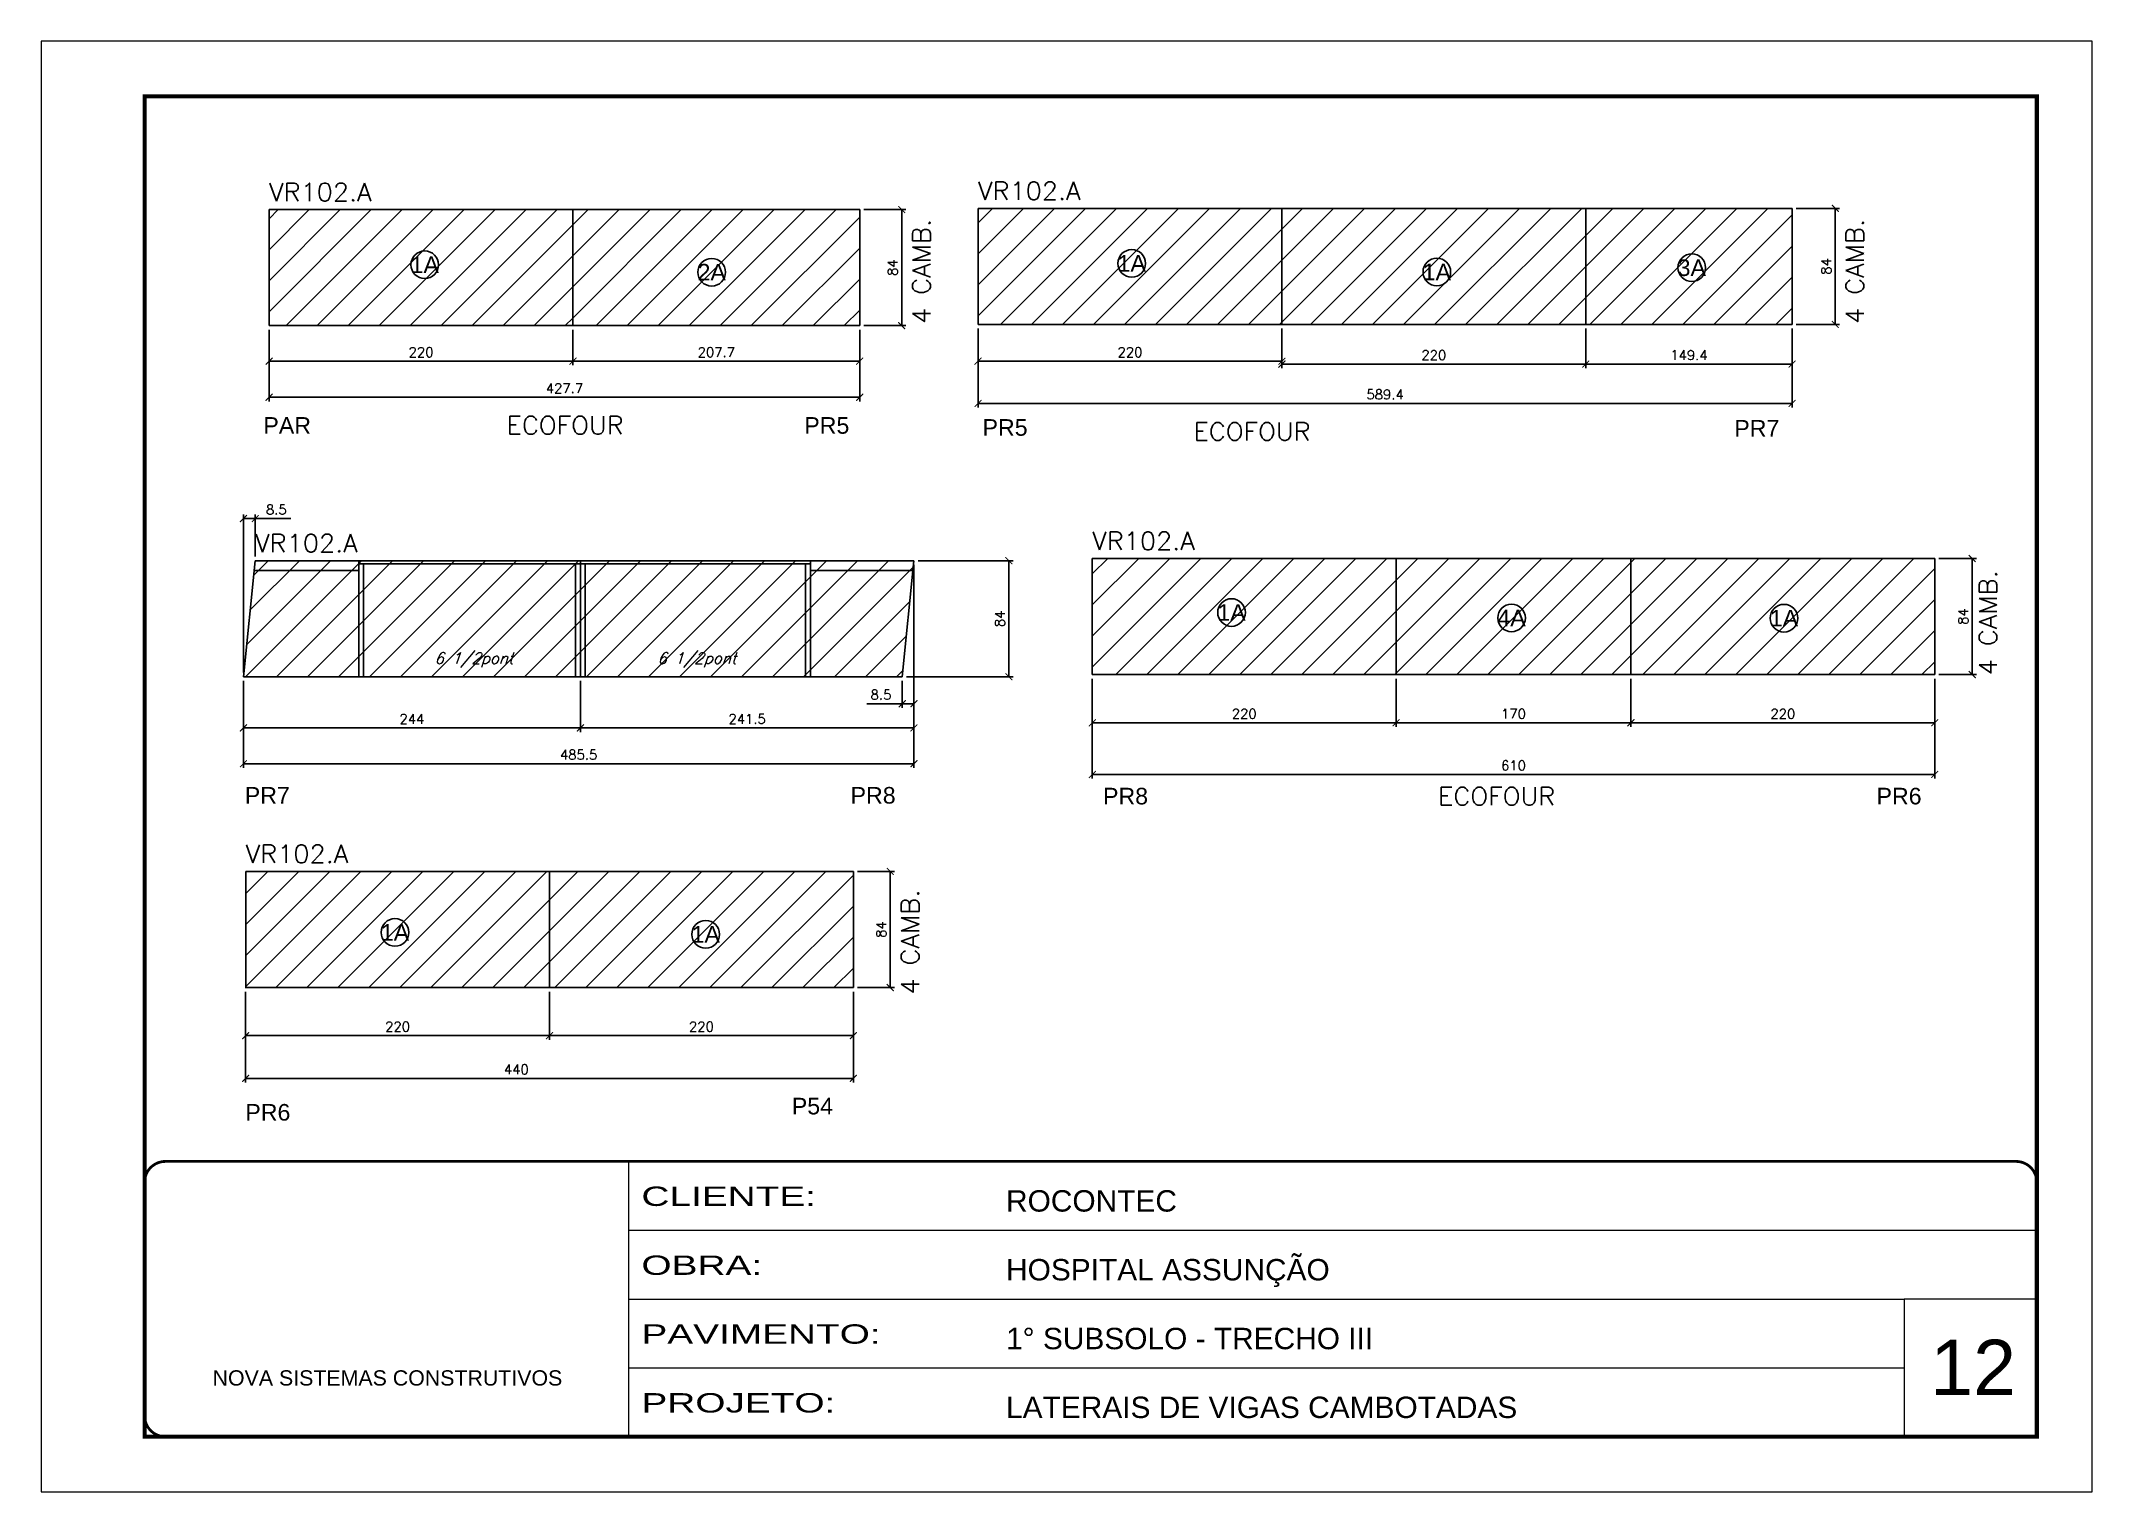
# Model space of a CAD drawing. Extents: x 2582 to 11841, y -26396 to 2611.
# Drawn here: x 7350 to 8835, y -1127 to -77 of the extents above; entities that cross this region are included whole.
import ezdxf
from ezdxf.enums import TextEntityAlignment as Align

# ---------------------------------------------------------------- set-up
doc = ezdxf.new("R2010")
doc.units = 0
doc.linetypes.add('CONTINUO', pattern=[0])
doc.linetypes.add('DASHED', pattern=[0.75, 0.5, -0.25])
for name, color, linetype in [('5', 5, 'Continuous'), ('COTA', 241, 'Continuous'), ('Painéis', 200, 'Continuous'), ('Romaneio', 10, 'Continuous'), ('SARR_2.2x7', 40, 'Continuous'), ('SARR_3.5x7', 81, 'Continuous'), ('texto', 7, 'Continuous')]:
    doc.layers.add(name, color=color, linetype=linetype)
for name, color, linetype, lineweight in [('CARIMBO', 255, 'Continuous', 9), ('Folhas', 255, 'Continuous', 9), ('Hachura', 251, 'Continuous', 9), ('SARRAFO DE PRESSAO', 251, 'DASHED', 9), ('Texto Seção', 7, 'Continuous', 15)]:
    doc.layers.add(name, color=color, linetype=linetype, lineweight=lineweight)
doc.styles.add('ARIAL', font='arial.ttf')
doc.styles.add('REGUA-120', font='ROMANS.shx', dxfattribs={"height": 15})
doc.styles.add('Romans', font='romans.shx')
doc.styles.get("Standard").update_dxf_attribs({"font": 'arial.ttf'})
doc.styles.add('Tecnologia', font='')
doc.styles.get('Tecnologia').set_extended_font_data('Forgotten Futurist')
doc.dimstyles.new('Cota Paínel', dxfattribs={"dimtxt": 7, "dimasz": 5, "dimexe": 3, "dimexo": 3, "dimgap": 3, "dimtad": 1, "dimdec": 1, "dimzin": 12, "dimdsep": 46, "dimtxsty": 'Romans', "dimblk": 'ARCHTICK', "dimcen": 0, "dimclrd": 4, "dimclre": 4, "dimclrt": 1, "dimadec": 1, "dimazin": 3, "dimtfac": 1, "dimtdec": 1, "dimtmove": 0, "dimatfit": 3, "dimldrblk": 'OBLIQUE', "dimfxl": 1, "dimtolj": 1, "dimtzin": 12, "dimarcsym": 0})
pattern_1 = [(45, (-126439.366, -33020.383), (-11.2253202, 11.2253202), [])]

msp = doc.modelspace()

# ---------------------------------------------------------------- texts
at = {"layer": '5', "linetype": 'Continuous'}
for s, p in [('PAR', (7511.14, -361.5)), ('PR5', (7902.78, -361.5)), ('PR5', (8031.86, -362.97)), ('PR7', (8576.17, -363.58)), ('PR7', (7497.68, -629.18)), ('PR8', (7936.31, -629.18)), ('PR8', (8119.09, -629.75)), ('PR6', (8679.15, -629.75)), ('PR6', (7498.07, -858.58)), ('P54', (7893.75, -854.09))]:
    msp.add_text(s, height=12, rotation=359.99996, dxfattribs=at).set_placement(p)
at = {"layer": 'CARIMBO', "style": 'ARIAL'}
msp.add_text('12', height=40, dxfattribs=at).set_placement((8717.99, -1057.18))
at = {"layer": 'Romaneio', "color": 255, "linetype": 'ByBlock', "style": 'ARIAL'}
for s, p in [('1A', (7627.98, -239.24)), ('1A', (8139.87, -238.25)), ('3A', (8545.38, -241.36)), ('2A', (7835.75, -244.62)), ('1A', (8360.77, -244.47)), ('1A', (8212.12, -490.9)), ('4A', (8414.87, -494.8)), ('1A', (8612.12, -495)), ('1A', (7606.42, -722.42)), ('1A', (7831.41, -723.81))]:
    msp.add_text(s, height=12, dxfattribs=at).set_placement(p, align=Align.MIDDLE_CENTER)
at = {"layer": 'texto', "color": 2, "char_height": 8, "attachment_point": 5, "rotation": 0, "style": 'Romans'}
for insert in [(7663.54, -525.25), (7824.95, -525.25)]:
    msp.add_mtext('{\\Q19;\\C256;6 1/2pont}', dxfattribs=dict(at, insert=insert))
at = {"layer": 'Texto Seção', "style": 'REGUA-120', "width": 1.05}
for s, p in [('VR102.A', (7515.25, -193.12)), ('VR102.A', (8028.59, -192.25)), ('ECOFOUR', (7687.23, -361.88)), ('ECOFOUR', (8184.57, -366.42)), ('VR102.A', (7505.21, -447.2)), ('VR102.A', (8111.28, -445.62)), ('ECOFOUR', (8361.69, -630.4)), ('VR102.A', (7498.34, -672.07))]:
    msp.add_text(s, height=13, dxfattribs=at).set_placement(p)
for p in [(7994.08, -282.06), (8669.91, -282.06), (8766.34, -536.33), (7985.85, -767.43)]:
    msp.add_text('4 CAMB.', height=13, rotation=90, dxfattribs=at).set_placement(p)

# ---------------------------------------------------------------- blocks, each defined once
blk = doc.blocks.new('9999999999')
at = {"color": 30, "linetype": 'CONTINUO'}
for p, q in [((98564.6, 34230.2), (98564.6, 34429.4)), ((98564.6, 34379.6), (99584, 34379.6)), ((98564.6, 34329.8), (99488, 34329.8)), ((99584, 34329.8), (99488, 34329.8)), ((99488, 34329.8), (99488, 34230.2)), ((98564.6, 34280), (99488, 34280))]:
    blk.add_line(p, q, dxfattribs=at)
at = {"color": 30, "linetype": 'CONTINUO', "const_width": 2}
blk.add_lwpolyline([(99584, 34230.2), (99584, 34414.4, 0.414214), (99569, 34429.4), (98229, 34429.4, 0.414214), (98214, 34414.4), (98214, 34245.2, 0.414214), (98229, 34230.2), (99584, 34230.2)], format="xyb", dxfattribs=at)
at = {"layer": 'Folhas'}
blk.add_lwpolyline([(98139, 34190.2), (99624, 34190.2), (99624, 35240.2), (98139, 35240.2)], close=True, dxfattribs=at)
at = {"layer": 'Folhas', "color": 30, "const_width": 3}
blk.add_lwpolyline([(98214, 34230.2), (99584, 34230.2), (99584, 35200.2), (98214, 35200.2)], close=True, dxfattribs=at)
at = {"color": 7, "linetype": 'Continuous', "ltscale": 5, "style": 'ARIAL'}
for s, height, p in [('ROCONTEC', 15.48, (98837.7, 34393.1)), ('HOSPITAL ASSUNÇÃO', 15.483, (98837.7, 34343.3)), ('1° SUBSOLO - TRECHO III', 15.483, (98837.7, 34293.5)), ('NOVA SISTEMAS CONSTRUTIVOS', 11.059, (98263.2, 34267.2)), ('LATERAIS DE VIGAS CAMBOTADAS', 15.483, (98837.7, 34243.7))]:
    blk.add_text(s, height=height, dxfattribs=at).set_placement(p)
at = {"layer": 'Folhas', "color": 7, "style": 'Tecnologia', "width": 1.5}
for s, p in [('CLIENTE:', (98573.7, 34397.2)), ('OBRA:', (98573.7, 34347.3)), ('PAVIMENTO:', (98573.7, 34297.5)), ('PROJETO:', (98573.7, 34247.7))]:
    blk.add_text(s, height=14, dxfattribs=at).set_placement(p)
blk = doc.blocks.new('_ArchTick')
at = {"color": 0, "linetype": 'ByBlock', "const_width": 0.15}
blk.add_lwpolyline([(-0.5, -0.5), (0.5, 0.5)], dxfattribs=at)
blk = doc.blocks.new('*D62')
at = {"layer": 'COTA', "color": 4, "linetype": 'ByBlock', "lineweight": -2, "transparency": 16777216}
for p, q in [((7515.3, -286.3), (7515.3, -338.1)), ((7942.9, -286.3), (7942.9, -338.1)), ((7515.3, -335.1), (7942.9, -335.1))]:
    blk.add_line(p, q, dxfattribs=at)
at = {"layer": 'Defpoints', "color": 0, "linetype": 'ByBlock', "transparency": 16777216}
for p in [(7515.3, -283.3), (7942.9, -283.3), (7942.9, -335.1)]:
    blk.add_point(p, dxfattribs=at)
at = {"layer": 'COTA', "color": 4, "linetype": 'ByBlock', "lineweight": -2, "transparency": 16777216, "xscale": 5, "yscale": 5, "zscale": 5, "rotation": 180}
blk.add_blockref('_ArchTick', (7515.3, -335.1), dxfattribs=at)
at = {"layer": 'COTA', "color": 4, "linetype": 'ByBlock', "lineweight": -2, "transparency": 16777216, "xscale": 5, "yscale": 5, "zscale": 5}
blk.add_blockref('_ArchTick', (7942.9, -335.1), dxfattribs=at)
at = {"layer": 'COTA', "color": 1, "linetype": 'ByBlock', "transparency": 16777216, "insert": (7729.1, -328.6), "char_height": 7, "attachment_point": 5, "style": 'Romans'}
blk.add_mtext('\\A1;427.7', dxfattribs=at)
blk = doc.blocks.new('_Oblique')
at = {"color": 0, "linetype": 'ByBlock', "lineweight": -2}
blk.add_line((-0.5, -0.5), (0.5, 0.5), dxfattribs=at)
blk = doc.blocks.new('*D315')
at = {"layer": 'COTA', "color": 4, "linetype": 'ByBlock', "lineweight": -2, "transparency": 16777216}
for p, q in [((7982.2, -456.4), (7982.2, -603.3)), ((7496.7, -540.4), (7496.7, -603.3)), ((7496.7, -600.3), (7982.2, -600.3))]:
    blk.add_line(p, q, dxfattribs=at)
at = {"layer": 'Defpoints', "color": 0, "linetype": 'ByBlock', "transparency": 16777216}
for p in [(7982.2, -453.4), (7496.7, -537.4), (7982.2, -600.3)]:
    blk.add_point(p, dxfattribs=at)
at = {"layer": 'COTA', "color": 4, "linetype": 'ByBlock', "lineweight": -2, "transparency": 16777216, "xscale": 5, "yscale": 5, "zscale": 5, "rotation": 180}
blk.add_blockref('_ArchTick', (7496.7, -600.3), dxfattribs=at)
at = {"layer": 'COTA', "color": 4, "linetype": 'ByBlock', "lineweight": -2, "transparency": 16777216, "xscale": 5, "yscale": 5, "zscale": 5}
blk.add_blockref('_ArchTick', (7982.2, -600.3), dxfattribs=at)
at = {"layer": 'COTA', "color": 1, "linetype": 'ByBlock', "transparency": 16777216, "insert": (7739.4, -593.8), "char_height": 7, "attachment_point": 5, "style": 'Romans'}
blk.add_mtext('\\A1;485.5', dxfattribs=at)
blk = doc.blocks.new('*D316')
at = {"layer": 'COTA', "color": 4, "linetype": 'ByBlock', "lineweight": -2, "transparency": 16777216}
for p, q in [((7985.2, -453.4), (8053.9, -453.4)), ((8050.9, -453.4), (8050.9, -537.4)), ((7976.7, -537.4), (8053.9, -537.4))]:
    blk.add_line(p, q, dxfattribs=at)
at = {"layer": 'Defpoints', "color": 0, "linetype": 'ByBlock', "transparency": 16777216}
for p in [(7982.2, -453.4), (7973.7, -537.4), (8050.9, -537.4)]:
    blk.add_point(p, dxfattribs=at)
at = {"layer": 'COTA', "color": 4, "linetype": 'ByBlock', "lineweight": -2, "transparency": 16777216, "xscale": 5, "yscale": 5, "zscale": 5}
for p, rotation in [((8050.9, -453.4), 90), ((8050.9, -537.4), 270)]:
    blk.add_blockref('_ArchTick', p, dxfattribs=dict(at, rotation=rotation))
at = {"layer": 'COTA', "color": 1, "linetype": 'ByBlock', "transparency": 16777216, "insert": (8044.4, -495.4), "char_height": 7, "attachment_point": 5, "rotation": 90, "style": 'Romans'}
blk.add_mtext('\\A1;84', dxfattribs=at)
blk = doc.blocks.new('*D63')
at = {"layer": 'COTA', "color": 4, "linetype": 'ByBlock', "lineweight": -2, "transparency": 16777216}
for p, q in [((8028.6, -285.4), (8028.6, -342.6)), ((8618, -285.4), (8618, -342.6)), ((8028.6, -339.6), (8618, -339.6))]:
    blk.add_line(p, q, dxfattribs=at)
at = {"layer": 'Defpoints', "color": 0, "linetype": 'ByBlock', "transparency": 16777216}
for p in [(8028.6, -282.4), (8618, -282.4), (8618, -339.6)]:
    blk.add_point(p, dxfattribs=at)
at = {"layer": 'COTA', "color": 4, "linetype": 'ByBlock', "lineweight": -2, "transparency": 16777216, "xscale": 5, "yscale": 5, "zscale": 5, "rotation": 180}
blk.add_blockref('_ArchTick', (8028.6, -339.6), dxfattribs=at)
at = {"layer": 'COTA', "color": 4, "linetype": 'ByBlock', "lineweight": -2, "transparency": 16777216, "xscale": 5, "yscale": 5, "zscale": 5}
blk.add_blockref('_ArchTick', (8618, -339.6), dxfattribs=at)
at = {"layer": 'COTA', "color": 1, "linetype": 'ByBlock', "transparency": 16777216, "insert": (8323.3, -333.1), "char_height": 7, "attachment_point": 5, "style": 'Romans'}
blk.add_mtext('\\A1;589.4', dxfattribs=at)
blk = doc.blocks.new('*D317')
at = {"layer": 'COTA', "color": 4, "linetype": 'ByBlock', "lineweight": -2, "transparency": 16777216}
for p, q in [((7515.3, -286.3), (7515.3, -312)), ((7735.3, -286.3), (7735.3, -312)), ((7515.3, -309), (7735.3, -309))]:
    blk.add_line(p, q, dxfattribs=at)
at = {"layer": 'Defpoints', "color": 0, "linetype": 'ByBlock', "transparency": 16777216}
for p in [(7515.3, -283.3), (7735.3, -283.3), (7735.3, -309)]:
    blk.add_point(p, dxfattribs=at)
at = {"layer": 'COTA', "color": 4, "linetype": 'ByBlock', "lineweight": -2, "transparency": 16777216, "xscale": 5, "yscale": 5, "zscale": 5, "rotation": 180}
blk.add_blockref('_ArchTick', (7515.3, -309), dxfattribs=at)
at = {"layer": 'COTA', "color": 4, "linetype": 'ByBlock', "lineweight": -2, "transparency": 16777216, "xscale": 5, "yscale": 5, "zscale": 5}
blk.add_blockref('_ArchTick', (7735.3, -309), dxfattribs=at)
at = {"layer": 'COTA', "color": 1, "linetype": 'ByBlock', "transparency": 16777216, "insert": (7625.3, -302.5), "char_height": 7, "attachment_point": 5, "style": 'Romans'}
blk.add_mtext('\\A1;220', dxfattribs=at)
blk = doc.blocks.new('*D318')
at = {"layer": 'COTA', "color": 4, "linetype": 'ByBlock', "lineweight": -2, "transparency": 16777216}
for p, q in [((7735.3, -286.3), (7735.3, -312)), ((7942.9, -286.3), (7942.9, -312)), ((7735.3, -309), (7942.9, -309))]:
    blk.add_line(p, q, dxfattribs=at)
at = {"layer": 'Defpoints', "color": 0, "linetype": 'ByBlock', "transparency": 16777216}
for p in [(7735.3, -283.3), (7942.9, -283.3), (7942.9, -309)]:
    blk.add_point(p, dxfattribs=at)
at = {"layer": 'COTA', "color": 4, "linetype": 'ByBlock', "lineweight": -2, "transparency": 16777216, "xscale": 5, "yscale": 5, "zscale": 5, "rotation": 180}
blk.add_blockref('_ArchTick', (7735.3, -309), dxfattribs=at)
at = {"layer": 'COTA', "color": 4, "linetype": 'ByBlock', "lineweight": -2, "transparency": 16777216, "xscale": 5, "yscale": 5, "zscale": 5}
blk.add_blockref('_ArchTick', (7942.9, -309), dxfattribs=at)
at = {"layer": 'COTA', "color": 1, "linetype": 'ByBlock', "transparency": 16777216, "insert": (7839.1, -302.5), "char_height": 7, "attachment_point": 5, "style": 'Romans'}
blk.add_mtext('\\A1;207.7', dxfattribs=at)
blk = doc.blocks.new('*D319')
at = {"layer": 'COTA', "color": 4, "linetype": 'ByBlock', "lineweight": -2, "transparency": 16777216}
for p, q in [((8028.6, -285.4), (8028.6, -312)), ((8248.6, -285.4), (8248.6, -312)), ((8028.6, -309), (8248.6, -309))]:
    blk.add_line(p, q, dxfattribs=at)
at = {"layer": 'Defpoints', "color": 0, "linetype": 'ByBlock', "transparency": 16777216}
for p in [(8028.6, -282.4), (8248.6, -282.4), (8248.6, -309)]:
    blk.add_point(p, dxfattribs=at)
at = {"layer": 'COTA', "color": 4, "linetype": 'ByBlock', "lineweight": -2, "transparency": 16777216, "xscale": 5, "yscale": 5, "zscale": 5, "rotation": 180}
blk.add_blockref('_ArchTick', (8028.6, -309), dxfattribs=at)
at = {"layer": 'COTA', "color": 4, "linetype": 'ByBlock', "lineweight": -2, "transparency": 16777216, "xscale": 5, "yscale": 5, "zscale": 5}
blk.add_blockref('_ArchTick', (8248.6, -309), dxfattribs=at)
at = {"layer": 'COTA', "color": 1, "linetype": 'ByBlock', "transparency": 16777216, "insert": (8138.6, -302.5), "char_height": 7, "attachment_point": 5, "style": 'Romans'}
blk.add_mtext('\\A1;220', dxfattribs=at)
blk = doc.blocks.new('*D320')
at = {"layer": 'COTA', "color": 4, "linetype": 'ByBlock', "lineweight": -2, "transparency": 16777216}
for p, q in [((8248.6, -285.4), (8248.6, -314.1)), ((8468.6, -285.4), (8468.6, -314.1)), ((8248.6, -311.1), (8468.6, -311.1))]:
    blk.add_line(p, q, dxfattribs=at)
at = {"layer": 'Defpoints', "color": 0, "linetype": 'ByBlock', "transparency": 16777216}
for p in [(8248.6, -282.4), (8468.6, -282.4), (8468.6, -311.1)]:
    blk.add_point(p, dxfattribs=at)
at = {"layer": 'COTA', "color": 4, "linetype": 'ByBlock', "lineweight": -2, "transparency": 16777216, "xscale": 5, "yscale": 5, "zscale": 5, "rotation": 180}
blk.add_blockref('_ArchTick', (8248.6, -311.1), dxfattribs=at)
at = {"layer": 'COTA', "color": 4, "linetype": 'ByBlock', "lineweight": -2, "transparency": 16777216, "xscale": 5, "yscale": 5, "zscale": 5}
blk.add_blockref('_ArchTick', (8468.6, -311.1), dxfattribs=at)
at = {"layer": 'COTA', "color": 1, "linetype": 'ByBlock', "transparency": 16777216, "insert": (8358.6, -304.6), "char_height": 7, "attachment_point": 5, "style": 'Romans'}
blk.add_mtext('\\A1;220', dxfattribs=at)
blk = doc.blocks.new('*D321')
at = {"layer": 'COTA', "color": 4, "linetype": 'ByBlock', "lineweight": -2, "transparency": 16777216}
for p, q in [((8468.6, -285.4), (8468.6, -314.1)), ((8618, -285.4), (8618, -314.1)), ((8468.6, -311.1), (8618, -311.1))]:
    blk.add_line(p, q, dxfattribs=at)
at = {"layer": 'Defpoints', "color": 0, "linetype": 'ByBlock', "transparency": 16777216}
for p in [(8468.6, -282.4), (8618, -282.4), (8618, -311.1)]:
    blk.add_point(p, dxfattribs=at)
at = {"layer": 'COTA', "color": 4, "linetype": 'ByBlock', "lineweight": -2, "transparency": 16777216, "xscale": 5, "yscale": 5, "zscale": 5, "rotation": 180}
blk.add_blockref('_ArchTick', (8468.6, -311.1), dxfattribs=at)
at = {"layer": 'COTA', "color": 4, "linetype": 'ByBlock', "lineweight": -2, "transparency": 16777216, "xscale": 5, "yscale": 5, "zscale": 5}
blk.add_blockref('_ArchTick', (8618, -311.1), dxfattribs=at)
at = {"layer": 'COTA', "color": 1, "linetype": 'ByBlock', "transparency": 16777216, "insert": (8543.3, -304.6), "char_height": 7, "attachment_point": 5, "style": 'Romans'}
blk.add_mtext('\\A1;149.4', dxfattribs=at)
blk = doc.blocks.new('*D322')
at = {"layer": 'COTA', "color": 4, "linetype": 'ByBlock', "lineweight": -2, "transparency": 16777216}
for p, q in [((7496.7, -540.4), (7496.7, -577.4)), ((7740.7, -540.4), (7740.7, -577.4)), ((7496.7, -574.4), (7740.7, -574.4))]:
    blk.add_line(p, q, dxfattribs=at)
at = {"layer": 'Defpoints', "color": 0, "linetype": 'ByBlock', "transparency": 16777216}
for p in [(7496.7, -537.4), (7740.7, -537.4), (7740.7, -574.4)]:
    blk.add_point(p, dxfattribs=at)
at = {"layer": 'COTA', "color": 4, "linetype": 'ByBlock', "lineweight": -2, "transparency": 16777216, "xscale": 5, "yscale": 5, "zscale": 5, "rotation": 180}
blk.add_blockref('_ArchTick', (7496.7, -574.4), dxfattribs=at)
at = {"layer": 'COTA', "color": 4, "linetype": 'ByBlock', "lineweight": -2, "transparency": 16777216, "xscale": 5, "yscale": 5, "zscale": 5}
blk.add_blockref('_ArchTick', (7740.7, -574.4), dxfattribs=at)
at = {"layer": 'COTA', "color": 1, "linetype": 'ByBlock', "transparency": 16777216, "insert": (7618.7, -567.9), "char_height": 7, "attachment_point": 5, "style": 'Romans'}
blk.add_mtext('\\A1;244', dxfattribs=at)
blk = doc.blocks.new('*D64')
at = {"layer": 'COTA', "color": 4, "linetype": 'ByBlock', "lineweight": -2, "transparency": 16777216}
for p, q in [((7982.2, -456.4), (7982.2, -577.4)), ((7740.7, -540.4), (7740.7, -577.4)), ((7740.7, -574.4), (7982.2, -574.4))]:
    blk.add_line(p, q, dxfattribs=at)
at = {"layer": 'Defpoints', "color": 0, "linetype": 'ByBlock', "transparency": 16777216}
for p in [(7982.2, -453.4), (7740.7, -537.4), (7982.2, -574.4)]:
    blk.add_point(p, dxfattribs=at)
at = {"layer": 'COTA', "color": 4, "linetype": 'ByBlock', "lineweight": -2, "transparency": 16777216, "xscale": 5, "yscale": 5, "zscale": 5, "rotation": 180}
blk.add_blockref('_ArchTick', (7740.7, -574.4), dxfattribs=at)
at = {"layer": 'COTA', "color": 4, "linetype": 'ByBlock', "lineweight": -2, "transparency": 16777216, "xscale": 5, "yscale": 5, "zscale": 5}
blk.add_blockref('_ArchTick', (7982.2, -574.4), dxfattribs=at)
at = {"layer": 'COTA', "color": 1, "linetype": 'ByBlock', "transparency": 16777216, "insert": (7861.4, -567.9), "char_height": 7, "attachment_point": 5, "style": 'Romans'}
blk.add_mtext('\\A1;241.5', dxfattribs=at)
blk = doc.blocks.new('*D323')
at = {"layer": 'COTA', "color": 4, "linetype": 'ByBlock', "lineweight": -2, "transparency": 16777216}
for p, q in [((7945.9, -199.3), (7976.3, -199.3)), ((7973.3, -199.3), (7973.3, -283.3)), ((7945.9, -283.3), (7976.3, -283.3))]:
    blk.add_line(p, q, dxfattribs=at)
at = {"layer": 'Defpoints', "color": 0, "linetype": 'ByBlock', "transparency": 16777216}
for p in [(7942.9, -199.3), (7942.9, -283.3), (7973.3, -283.3)]:
    blk.add_point(p, dxfattribs=at)
at = {"layer": 'COTA', "color": 4, "linetype": 'ByBlock', "lineweight": -2, "transparency": 16777216, "xscale": 5, "yscale": 5, "zscale": 5}
for p, rotation in [((7973.3, -199.3), 90), ((7973.3, -283.3), 270)]:
    blk.add_blockref('_ArchTick', p, dxfattribs=dict(at, rotation=rotation))
at = {"layer": 'COTA', "color": 1, "linetype": 'ByBlock', "transparency": 16777216, "insert": (7966.8, -241.3), "char_height": 7, "attachment_point": 5, "rotation": 90, "style": 'Romans'}
blk.add_mtext('\\A1;84', dxfattribs=at)
blk = doc.blocks.new('*D324')
at = {"layer": 'COTA', "color": 4, "linetype": 'ByBlock', "lineweight": -2, "transparency": 16777216}
for p, q in [((8621, -198.4), (8652.3, -198.4)), ((8649.3, -282.4), (8649.3, -198.4)), ((8621, -282.4), (8652.3, -282.4))]:
    blk.add_line(p, q, dxfattribs=at)
at = {"layer": 'Defpoints', "color": 0, "linetype": 'ByBlock', "transparency": 16777216}
for p in [(8618, -198.4), (8649.3, -198.4), (8618, -282.4)]:
    blk.add_point(p, dxfattribs=at)
at = {"layer": 'COTA', "color": 4, "linetype": 'ByBlock', "lineweight": -2, "transparency": 16777216, "xscale": 5, "yscale": 5, "zscale": 5}
for p, rotation in [((8649.3, -198.4), 90), ((8649.3, -282.4), 270)]:
    blk.add_blockref('_ArchTick', p, dxfattribs=dict(at, rotation=rotation))
at = {"layer": 'COTA', "color": 1, "linetype": 'ByBlock', "transparency": 16777216, "insert": (8642.8, -240.4), "char_height": 7, "attachment_point": 5, "rotation": 90, "style": 'Romans'}
blk.add_mtext('\\A1;84', dxfattribs=at)
blk = doc.blocks.new('*D65')
at = {"layer": 'COTA', "color": 4, "linetype": 'ByBlock', "lineweight": -2, "transparency": 16777216}
for p, q in [((7982.2, -456.4), (7982.2, -559.9)), ((7973.7, -540.4), (7973.7, -559.9)), ((7973.7, -556.9), (7948, -556.9)), ((7982.2, -556.9), (7973.7, -556.9))]:
    blk.add_line(p, q, dxfattribs=at)
at = {"layer": 'Defpoints', "color": 0, "linetype": 'ByBlock', "transparency": 16777216}
for p in [(7982.2, -453.4), (7973.7, -537.4), (7973.7, -556.9)]:
    blk.add_point(p, dxfattribs=at)
at = {"layer": 'COTA', "color": 4, "linetype": 'ByBlock', "lineweight": -2, "transparency": 16777216, "xscale": 5, "yscale": 5, "zscale": 5, "rotation": 180}
blk.add_blockref('_ArchTick', (7973.7, -556.9), dxfattribs=at)
at = {"layer": 'COTA', "color": 4, "linetype": 'ByBlock', "lineweight": -2, "transparency": 16777216, "xscale": 5, "yscale": 5, "zscale": 5}
blk.add_blockref('_ArchTick', (7982.2, -556.9), dxfattribs=at)
at = {"layer": 'COTA', "color": 1, "linetype": 'ByBlock', "transparency": 16777216, "insert": (7958.3, -550.4), "char_height": 7, "attachment_point": 5, "style": 'Romans'}
blk.add_mtext('\\A1;8.5', dxfattribs=at)
blk = doc.blocks.new('*D325')
at = {"layer": 'COTA', "color": 4, "linetype": 'ByBlock', "lineweight": -2, "transparency": 16777216}
for p, q in [((7496.7, -534.4), (7496.7, -419.9)), ((7496.7, -422.9), (7505.2, -422.9)), ((7505.2, -450.4), (7505.2, -419.9)), ((7505.2, -422.9), (7530.9, -422.9))]:
    blk.add_line(p, q, dxfattribs=at)
at = {"layer": 'Defpoints', "color": 0, "linetype": 'ByBlock', "transparency": 16777216}
for p in [(7505.2, -422.9), (7505.2, -453.4), (7496.7, -537.4)]:
    blk.add_point(p, dxfattribs=at)
at = {"layer": 'COTA', "color": 4, "linetype": 'ByBlock', "lineweight": -2, "transparency": 16777216, "xscale": 5, "yscale": 5, "zscale": 5, "rotation": 180}
blk.add_blockref('_ArchTick', (7496.7, -422.9), dxfattribs=at)
at = {"layer": 'COTA', "color": 4, "linetype": 'ByBlock', "lineweight": -2, "transparency": 16777216, "xscale": 5, "yscale": 5, "zscale": 5}
blk.add_blockref('_ArchTick', (7505.2, -422.9), dxfattribs=at)
at = {"layer": 'COTA', "color": 1, "linetype": 'ByBlock', "transparency": 16777216, "insert": (7520.5, -416.4), "char_height": 7, "attachment_point": 5, "style": 'Romans'}
blk.add_mtext('\\A1;8.5', dxfattribs=at)
blk = doc.blocks.new('*D66')
at = {"layer": 'COTA', "color": 4, "linetype": 'ByBlock', "lineweight": -2, "transparency": 16777216}
for p, q in [((7498.3, -765.3), (7498.3, -831)), ((7938.3, -765.3), (7938.3, -831)), ((7498.3, -828), (7938.3, -828))]:
    blk.add_line(p, q, dxfattribs=at)
at = {"layer": 'Defpoints', "color": 0, "linetype": 'ByBlock', "transparency": 16777216}
for p in [(7498.3, -762.3), (7938.3, -762.3), (7938.3, -828)]:
    blk.add_point(p, dxfattribs=at)
at = {"layer": 'COTA', "color": 4, "linetype": 'ByBlock', "lineweight": -2, "transparency": 16777216, "xscale": 5, "yscale": 5, "zscale": 5, "rotation": 180}
blk.add_blockref('_ArchTick', (7498.3, -828), dxfattribs=at)
at = {"layer": 'COTA', "color": 4, "linetype": 'ByBlock', "lineweight": -2, "transparency": 16777216, "xscale": 5, "yscale": 5, "zscale": 5}
blk.add_blockref('_ArchTick', (7938.3, -828), dxfattribs=at)
at = {"layer": 'COTA', "color": 1, "linetype": 'ByBlock', "transparency": 16777216, "insert": (7694.3, -821.5), "char_height": 7, "attachment_point": 5, "style": 'Romans'}
blk.add_mtext('\\A1;440', dxfattribs=at)
blk = doc.blocks.new('*D67')
at = {"layer": 'COTA', "color": 4, "linetype": 'ByBlock', "lineweight": -2, "transparency": 16777216}
for p, q in [((8111.3, -538.8), (8111.3, -611.1)), ((8721.3, -538.8), (8721.3, -611.1)), ((8111.3, -608.1), (8721.3, -608.1))]:
    blk.add_line(p, q, dxfattribs=at)
at = {"layer": 'Defpoints', "color": 0, "linetype": 'ByBlock', "transparency": 16777216}
for p in [(8111.3, -535.8), (8721.3, -535.8), (8721.3, -608.1)]:
    blk.add_point(p, dxfattribs=at)
at = {"layer": 'COTA', "color": 4, "linetype": 'ByBlock', "lineweight": -2, "transparency": 16777216, "xscale": 5, "yscale": 5, "zscale": 5, "rotation": 180}
blk.add_blockref('_ArchTick', (8111.3, -608.1), dxfattribs=at)
at = {"layer": 'COTA', "color": 4, "linetype": 'ByBlock', "lineweight": -2, "transparency": 16777216, "xscale": 5, "yscale": 5, "zscale": 5}
blk.add_blockref('_ArchTick', (8721.3, -608.1), dxfattribs=at)
at = {"layer": 'COTA', "color": 1, "linetype": 'ByBlock', "transparency": 16777216, "insert": (8416.3, -601.6), "char_height": 7, "attachment_point": 5, "style": 'Romans'}
blk.add_mtext('\\A1;610', dxfattribs=at)
blk = doc.blocks.new('*D326')
at = {"layer": 'COTA', "color": 4, "linetype": 'ByBlock', "lineweight": -2, "transparency": 16777216}
for p, q in [((8111.3, -538.8), (8111.3, -573.7)), ((8331.3, -538.8), (8331.3, -573.7)), ((8111.3, -570.7), (8331.3, -570.7))]:
    blk.add_line(p, q, dxfattribs=at)
at = {"layer": 'Defpoints', "color": 0, "linetype": 'ByBlock', "transparency": 16777216}
for p in [(8111.3, -535.8), (8331.3, -535.8), (8331.3, -570.7)]:
    blk.add_point(p, dxfattribs=at)
at = {"layer": 'COTA', "color": 4, "linetype": 'ByBlock', "lineweight": -2, "transparency": 16777216, "xscale": 5, "yscale": 5, "zscale": 5, "rotation": 180}
blk.add_blockref('_ArchTick', (8111.3, -570.7), dxfattribs=at)
at = {"layer": 'COTA', "color": 4, "linetype": 'ByBlock', "lineweight": -2, "transparency": 16777216, "xscale": 5, "yscale": 5, "zscale": 5}
blk.add_blockref('_ArchTick', (8331.3, -570.7), dxfattribs=at)
at = {"layer": 'COTA', "color": 1, "linetype": 'ByBlock', "transparency": 16777216, "insert": (8221.3, -564.2), "char_height": 7, "attachment_point": 5, "style": 'Romans'}
blk.add_mtext('\\A1;220', dxfattribs=at)
blk = doc.blocks.new('*D327')
at = {"layer": 'COTA', "color": 4, "linetype": 'ByBlock', "lineweight": -2, "transparency": 16777216}
for p, q in [((8331.3, -538.8), (8331.3, -573.7)), ((8501.3, -538.8), (8501.3, -573.7)), ((8331.3, -570.7), (8501.3, -570.7))]:
    blk.add_line(p, q, dxfattribs=at)
at = {"layer": 'Defpoints', "color": 0, "linetype": 'ByBlock', "transparency": 16777216}
for p in [(8331.3, -535.8), (8501.3, -535.8), (8501.3, -570.7)]:
    blk.add_point(p, dxfattribs=at)
at = {"layer": 'COTA', "color": 4, "linetype": 'ByBlock', "lineweight": -2, "transparency": 16777216, "xscale": 5, "yscale": 5, "zscale": 5, "rotation": 180}
blk.add_blockref('_ArchTick', (8331.3, -570.7), dxfattribs=at)
at = {"layer": 'COTA', "color": 4, "linetype": 'ByBlock', "lineweight": -2, "transparency": 16777216, "xscale": 5, "yscale": 5, "zscale": 5}
blk.add_blockref('_ArchTick', (8501.3, -570.7), dxfattribs=at)
at = {"layer": 'COTA', "color": 1, "linetype": 'ByBlock', "transparency": 16777216, "insert": (8416.3, -564.2), "char_height": 7, "attachment_point": 5, "style": 'Romans'}
blk.add_mtext('\\A1;170', dxfattribs=at)
blk = doc.blocks.new('*D328')
at = {"layer": 'COTA', "color": 4, "linetype": 'ByBlock', "lineweight": -2, "transparency": 16777216}
for p, q in [((8501.3, -538.8), (8501.3, -573.7)), ((8721.3, -538.8), (8721.3, -573.7)), ((8501.3, -570.7), (8721.3, -570.7))]:
    blk.add_line(p, q, dxfattribs=at)
at = {"layer": 'Defpoints', "color": 0, "linetype": 'ByBlock', "transparency": 16777216}
for p in [(8501.3, -535.8), (8721.3, -535.8), (8721.3, -570.7)]:
    blk.add_point(p, dxfattribs=at)
at = {"layer": 'COTA', "color": 4, "linetype": 'ByBlock', "lineweight": -2, "transparency": 16777216, "xscale": 5, "yscale": 5, "zscale": 5, "rotation": 180}
blk.add_blockref('_ArchTick', (8501.3, -570.7), dxfattribs=at)
at = {"layer": 'COTA', "color": 4, "linetype": 'ByBlock', "lineweight": -2, "transparency": 16777216, "xscale": 5, "yscale": 5, "zscale": 5}
blk.add_blockref('_ArchTick', (8721.3, -570.7), dxfattribs=at)
at = {"layer": 'COTA', "color": 1, "linetype": 'ByBlock', "transparency": 16777216, "insert": (8611.3, -564.2), "char_height": 7, "attachment_point": 5, "style": 'Romans'}
blk.add_mtext('\\A1;220', dxfattribs=at)
blk = doc.blocks.new('*D359')
at = {"layer": 'COTA', "color": 4, "linetype": 'ByBlock', "lineweight": -2, "transparency": 16777216}
for p, q in [((7498.3, -765.3), (7498.3, -800.1)), ((7718.3, -765.3), (7718.3, -800.1)), ((7498.3, -797.1), (7718.3, -797.1))]:
    blk.add_line(p, q, dxfattribs=at)
at = {"layer": 'Defpoints', "color": 0, "linetype": 'ByBlock', "transparency": 16777216}
for p in [(7498.3, -762.3), (7718.3, -762.3), (7718.3, -797.1)]:
    blk.add_point(p, dxfattribs=at)
at = {"layer": 'COTA', "color": 4, "linetype": 'ByBlock', "lineweight": -2, "transparency": 16777216, "xscale": 5, "yscale": 5, "zscale": 5, "rotation": 180}
blk.add_blockref('_ArchTick', (7498.3, -797.1), dxfattribs=at)
at = {"layer": 'COTA', "color": 4, "linetype": 'ByBlock', "lineweight": -2, "transparency": 16777216, "xscale": 5, "yscale": 5, "zscale": 5}
blk.add_blockref('_ArchTick', (7718.3, -797.1), dxfattribs=at)
at = {"layer": 'COTA', "color": 1, "linetype": 'ByBlock', "transparency": 16777216, "insert": (7608.3, -790.6), "char_height": 7, "attachment_point": 5, "style": 'Romans'}
blk.add_mtext('\\A1;220', dxfattribs=at)
blk = doc.blocks.new('*D360')
at = {"layer": 'COTA', "color": 4, "linetype": 'ByBlock', "lineweight": -2, "transparency": 16777216}
for p, q in [((7718.3, -765.3), (7718.3, -800.1)), ((7938.3, -765.3), (7938.3, -800.1)), ((7718.3, -797.1), (7938.3, -797.1))]:
    blk.add_line(p, q, dxfattribs=at)
at = {"layer": 'Defpoints', "color": 0, "linetype": 'ByBlock', "transparency": 16777216}
for p in [(7718.3, -762.3), (7938.3, -762.3), (7938.3, -797.1)]:
    blk.add_point(p, dxfattribs=at)
at = {"layer": 'COTA', "color": 4, "linetype": 'ByBlock', "lineweight": -2, "transparency": 16777216, "xscale": 5, "yscale": 5, "zscale": 5, "rotation": 180}
blk.add_blockref('_ArchTick', (7718.3, -797.1), dxfattribs=at)
at = {"layer": 'COTA', "color": 4, "linetype": 'ByBlock', "lineweight": -2, "transparency": 16777216, "xscale": 5, "yscale": 5, "zscale": 5}
blk.add_blockref('_ArchTick', (7938.3, -797.1), dxfattribs=at)
at = {"layer": 'COTA', "color": 1, "linetype": 'ByBlock', "transparency": 16777216, "insert": (7828.3, -790.6), "char_height": 7, "attachment_point": 5, "style": 'Romans'}
blk.add_mtext('\\A1;220', dxfattribs=at)
blk = doc.blocks.new('*D361')
at = {"layer": 'COTA', "color": 4, "linetype": 'ByBlock', "lineweight": -2, "transparency": 16777216}
for p, q in [((8724.3, -451.8), (8751.4, -451.8)), ((8748.4, -535.8), (8748.4, -451.8)), ((8724.3, -535.8), (8751.4, -535.8))]:
    blk.add_line(p, q, dxfattribs=at)
at = {"layer": 'Defpoints', "color": 0, "linetype": 'ByBlock', "transparency": 16777216}
for p in [(8721.3, -451.8), (8748.4, -451.8), (8721.3, -535.8)]:
    blk.add_point(p, dxfattribs=at)
at = {"layer": 'COTA', "color": 4, "linetype": 'ByBlock', "lineweight": -2, "transparency": 16777216, "xscale": 5, "yscale": 5, "zscale": 5}
for p, rotation in [((8748.4, -451.8), 90), ((8748.4, -535.8), 270)]:
    blk.add_blockref('_ArchTick', p, dxfattribs=dict(at, rotation=rotation))
at = {"layer": 'COTA', "color": 1, "linetype": 'ByBlock', "transparency": 16777216, "insert": (8741.9, -493.8), "char_height": 7, "attachment_point": 5, "rotation": 90, "style": 'Romans'}
blk.add_mtext('\\A1;84', dxfattribs=at)
blk = doc.blocks.new('*D362')
at = {"layer": 'COTA', "color": 4, "linetype": 'ByBlock', "lineweight": -2, "transparency": 16777216}
for p, q in [((7941.3, -678.3), (7968, -678.3)), ((7965, -762.3), (7965, -678.3)), ((7941.3, -762.3), (7968, -762.3))]:
    blk.add_line(p, q, dxfattribs=at)
at = {"layer": 'Defpoints', "color": 0, "linetype": 'ByBlock', "transparency": 16777216}
for p in [(7938.3, -678.3), (7965, -678.3), (7938.3, -762.3)]:
    blk.add_point(p, dxfattribs=at)
at = {"layer": 'COTA', "color": 4, "linetype": 'ByBlock', "lineweight": -2, "transparency": 16777216, "xscale": 5, "yscale": 5, "zscale": 5}
for p, rotation in [((7965, -678.3), 90), ((7965, -762.3), 270)]:
    blk.add_blockref('_ArchTick', p, dxfattribs=dict(at, rotation=rotation))
at = {"layer": 'COTA', "color": 1, "linetype": 'ByBlock', "transparency": 16777216, "insert": (7958.5, -720.3), "char_height": 7, "attachment_point": 5, "rotation": 90, "style": 'Romans'}
blk.add_mtext('\\A1;84', dxfattribs=at)

# ---------------------------------------------------------------- dimensions: what is measured, and where the dimension line sits
at = {"layer": 'COTA', "linetype": 'ByBlock'}
for base, p1, p2, picture, middle in [((7973.26, -283.3), (7942.93, -199.3), (7942.93, -283.3), '*D323', (7966.76, -241.3)), ((8649.27, -198.43), (8618.02, -282.43), (8618.02, -198.43), '*D324', (8642.77, -240.43)), ((8050.88, -537.39), (7982.2, -453.39), (7973.67, -537.39), '*D316', (8044.38, -495.39)), ((8748.43, -451.8), (8721.33, -535.8), (8721.33, -451.8), '*D361', (8741.93, -493.8)), ((7965.04, -678.25), (7938.33, -762.25), (7938.33, -678.25), '*D362', (7958.54, -720.25))]:
    dim = msp.add_linear_dim(base=base, p1=p1, p2=p2, angle=90, dimstyle='Cota Paínel', dxfattribs=at)
    dim.commit()
    dim.dimension.update_dxf_attribs({"geometry": picture, "text_midpoint": middle})
for base, p1, p2, picture, middle in [((7942.93, -335.11), (7515.25, -283.3), (7942.93, -283.3), '*D62', (7729.09, -328.61)), ((7735.25, -308.98), (7515.25, -283.3), (7735.25, -283.3), '*D317', (7625.25, -302.48)), ((7942.93, -308.98), (7735.25, -283.3), (7942.93, -283.3), '*D318', (7839.09, -302.48)), ((8618.02, -339.56), (8028.59, -282.43), (8618.02, -282.43), '*D63', (8323.3, -333.06)), ((8248.59, -308.98), (8028.59, -282.43), (8248.59, -282.43), '*D319', (8138.59, -302.48)), ((8468.59, -311.1), (8248.59, -282.43), (8468.59, -282.43), '*D320', (8358.59, -304.6)), ((8618.02, -311.1), (8468.59, -282.43), (8618.02, -282.43), '*D321', (8543.3, -304.6)), ((7505.21, -422.93), (7496.68, -537.39), (7505.21, -453.39), '*D325', (7520.55, -416.43)), ((7982.2, -600.33), (7496.68, -537.39), (7982.2, -453.39), '*D315', (7739.44, -593.83)), ((7982.2, -574.45), (7740.68, -537.39), (7982.2, -453.39), '*D64', (7861.44, -567.95)), ((7973.67, -556.89), (7982.2, -453.39), (7973.67, -537.39), '*D65', (7958.33, -550.39)), ((7740.68, -574.45), (7496.68, -537.39), (7740.68, -537.39), '*D322', (7618.68, -567.95)), ((8721.3305, -608.058), (8111.2806, -535.8049), (8721.3305, -535.8049), '*D67', (8416.3055, -601.558)), ((8331.28, -570.66), (8111.28, -535.8), (8331.28, -535.8), '*D326', (8221.28, -564.16)), ((7718.34, -797.11), (7498.34, -762.25), (7718.34, -762.25), '*D359', (7608.34, -790.61))]:
    dim = msp.add_linear_dim(base=base, p1=p1, p2=p2, dimstyle='Cota Paínel', dxfattribs=at)
    dim.commit()
    dim.dimension.update_dxf_attribs({"geometry": picture, "text_midpoint": middle})
for base, p1, p2, picture, middle in [((8501.3305, -570.6635), (8331.2806, -535.8049), (8501.3305, -535.8049), '*D327', (8416.3055, -564.1635)), ((8721.33, -570.66), (8501.33, -535.8), (8721.33, -535.8), '*D328', (8611.33, -564.16)), ((7938.33, -797.11), (7718.34, -762.25), (7938.33, -762.25), '*D360', (7828.33, -790.61))]:
    dim = msp.add_linear_dim(base=base, p1=p1, p2=p2, dimstyle='Cota Paínel', override={"dimtmove": 1}, dxfattribs=at)
    dim.commit()
    dim.dimension.update_dxf_attribs({"geometry": picture, "text_midpoint": middle})
dim = msp.add_linear_dim(base=(7938.33, -828.01), p1=(7498.34, -762.25), p2=(7938.33, -762.25), dimstyle='Cota Paínel', dxfattribs=at)
dim.commit()
dim.dimension.update_dxf_attribs({"geometry": '*D66', "text_midpoint": (7694.33, -828.01), "dimtype": 160})

# ---------------------------------------------------------------- hatches: boundary and pattern name
at = {"layer": 'Hachura', "linetype": 'ByBlock'}
h = msp.add_hatch(dxfattribs=at)
h.set_pattern_fill('ANSI31', color=256, scale=5)
h.set_pattern_definition(pattern_1)
h.paths.add_polyline_path([(7735.25, -199.3), (7515.25, -199.3), (7515.25, -283.3), (7735.25, -283.3)])
h = msp.add_hatch(dxfattribs=at)
h.set_pattern_fill('ANSI31', color=256, scale=5)
h.set_pattern_definition(pattern_1)
h.paths.add_polyline_path([(7942.93, -199.3), (7735.25, -199.3), (7735.25, -283.3), (7942.93, -283.3)])
h = msp.add_hatch(dxfattribs=at)
h.set_pattern_fill('ANSI31', color=256, scale=5)
h.set_pattern_definition(pattern_1)
h.paths.add_polyline_path([(8248.59, -198.43), (8028.59, -198.43), (8028.59, -282.43), (8248.59, -282.43)])
h = msp.add_hatch(dxfattribs=at)
h.set_pattern_fill('ANSI31', color=256, scale=5)
h.set_pattern_definition(pattern_1)
h.paths.add_polyline_path([(8468.59, -198.43), (8248.59, -198.43), (8248.59, -282.43), (8468.59, -282.43)])
h = msp.add_hatch(dxfattribs=at)
h.set_pattern_fill('ANSI31', color=256, scale=5)
h.set_pattern_definition(pattern_1)
h.paths.add_polyline_path([(8618.02, -198.43), (8468.59, -198.43), (8468.59, -282.43), (8618.02, -282.43)])
h = msp.add_hatch(dxfattribs=at)
h.set_pattern_fill('ANSI31', color=256, scale=5)
h.set_pattern_definition(pattern_1)
h.paths.add_polyline_path([(7740.68, -453.39), (7505.21, -453.39), (7496.68, -537.39), (7740.68, -537.39)])
h = msp.add_hatch(dxfattribs=at)
h.set_pattern_fill('ANSI31', color=256, scale=5)
h.set_pattern_definition(pattern_1)
h.paths.add_polyline_path([(7982.2, -453.39), (7740.68, -453.39), (7740.68, -537.39), (7973.67, -537.39)])
h = msp.add_hatch(dxfattribs=at)
h.set_pattern_fill('ANSI31', color=256, scale=5)
h.set_pattern_definition(pattern_1)
h.paths.add_polyline_path([(8331.28, -451.8), (8111.28, -451.8), (8111.28, -535.8), (8331.28, -535.8)])
h = msp.add_hatch(dxfattribs=at)
h.set_pattern_fill('ANSI31', color=256, scale=5)
h.set_pattern_definition(pattern_1)
h.paths.add_polyline_path([(8501.33, -451.8), (8331.28, -451.8), (8331.28, -535.8), (8501.33, -535.8)])
h = msp.add_hatch(dxfattribs=at)
h.set_pattern_fill('ANSI31', color=256, scale=5)
h.set_pattern_definition(pattern_1)
h.paths.add_polyline_path([(8721.33, -451.8), (8501.33, -451.8), (8501.33, -535.8), (8721.33, -535.8)])
h = msp.add_hatch(dxfattribs=at)
h.set_pattern_fill('ANSI31', color=256, scale=5)
h.set_pattern_definition(pattern_1)
h.paths.add_polyline_path([(7718.34, -678.25), (7498.34, -678.25), (7498.34, -762.25), (7718.34, -762.25)])
h = msp.add_hatch(dxfattribs=at)
h.set_pattern_fill('ANSI31', color=256, scale=5)
h.set_pattern_definition(pattern_1)
h.paths.add_polyline_path([(7938.33, -678.25), (7718.34, -678.25), (7718.34, -762.25), (7938.33, -762.25)])

# ---------------------------------------------------------------- linework, layer by layer
at = {"layer": 'Painéis', "linetype": 'ByBlock'}
for p, q in [((7515.25, -199.3), (7942.93, -199.3)), ((7515.25, -283.3), (7515.25, -199.3)), ((7735.25, -283.3), (7735.25, -199.3)), ((7942.93, -199.3), (7942.93, -283.3)), ((8028.59, -198.43), (8618.02, -198.43)), ((8028.59, -282.43), (8028.59, -198.43)), ((8248.59, -282.43), (8248.59, -198.43)), ((8468.59, -282.43), (8468.59, -198.43)), ((8618.02, -198.43), (8618.02, -282.43)), ((7942.93, -283.3), (7515.25, -283.3)), ((8618.02, -282.43), (8028.59, -282.43)), ((7505.21, -453.39), (7496.68, -537.39)), ((7505.21, -453.39), (7982.2, -453.39)), ((7740.68, -537.39), (7740.68, -453.39)), ((7982.2, -453.39), (7973.67, -537.39)), ((8111.28, -451.8), (8721.33, -451.8)), ((8111.28, -535.8), (8111.28, -451.8)), ((8331.28, -535.8), (8331.28, -451.8)), ((8501.33, -451.8), (8501.33, -535.8)), ((8721.33, -451.8), (8721.33, -535.8)), ((7973.67, -537.39), (7496.68, -537.39)), ((8111.28, -535.8), (8721.33, -535.8)), ((7498.34, -678.25), (7938.33, -678.25)), ((7498.34, -762.25), (7498.34, -678.25)), ((7718.34, -762.25), (7718.34, -678.25)), ((7938.33, -678.25), (7938.33, -762.25)), ((7497.88, -762.25), (7938.33, -762.25))]:
    msp.add_line(p, q, dxfattribs=at)
at = {"layer": 'Romaneio', "color": 1, "linetype": 'ByBlock'}
for centre in [(7627.98, -239.24), (7835.75, -244.62), (8139.87, -238.25), (8360.77, -244.47), (8545.38, -241.36), (8212.12, -490.9), (8414.87, -494.8), (8612.12, -495), (7606.42, -722.42), (7831.41, -723.81)]:
    msp.add_circle(centre, 10, dxfattribs=at)
at = {"layer": 'SARR_2.2x7', "linetype": 'Continuous'}
for p, q in [((7580.2, -455.59), (7740.68, -455.59)), ((7740.68, -455.59), (7907.2, -455.59)), ((7981.98, -455.59), (7982.2, -455.59)), ((7504.5, -460.39), (7580.2, -460.39)), ((7907.2, -460.39), (7982.2, -460.39))]:
    msp.add_line(p, q, dxfattribs=at)
at = {"layer": 'SARR_3.5x7'}
for p, q in [((7580.2, -537.39), (7580.2, -453.39)), ((7583.7, -537.39), (7583.7, -455.59)), ((7737.18, -537.39), (7737.18, -455.59)), ((7744.18, -537.39), (7744.18, -455.59)), ((7903.7, -537.39), (7903.7, -455.59)), ((7907.2, -537.39), (7907.2, -453.39))]:
    msp.add_line(p, q, dxfattribs=at)

# ---------------------------------------------------------------- block references
at = {"layer": 'SARRAFO DE PRESSAO', "color": 6, "linetype": 'ByBlock'}
msp.add_blockref('9999999999', (-90788.84, -35317.53), dxfattribs=at)

msp.set_redraw_order([(e.dxf.handle, doc.entitydb.next_handle()) for e in msp.query("TEXT MTEXT ATTDEF DIMENSION ARC_DIMENSION")])  # texts and dimensions are drawn at this point

doc.saveas('drawing.dxf')
